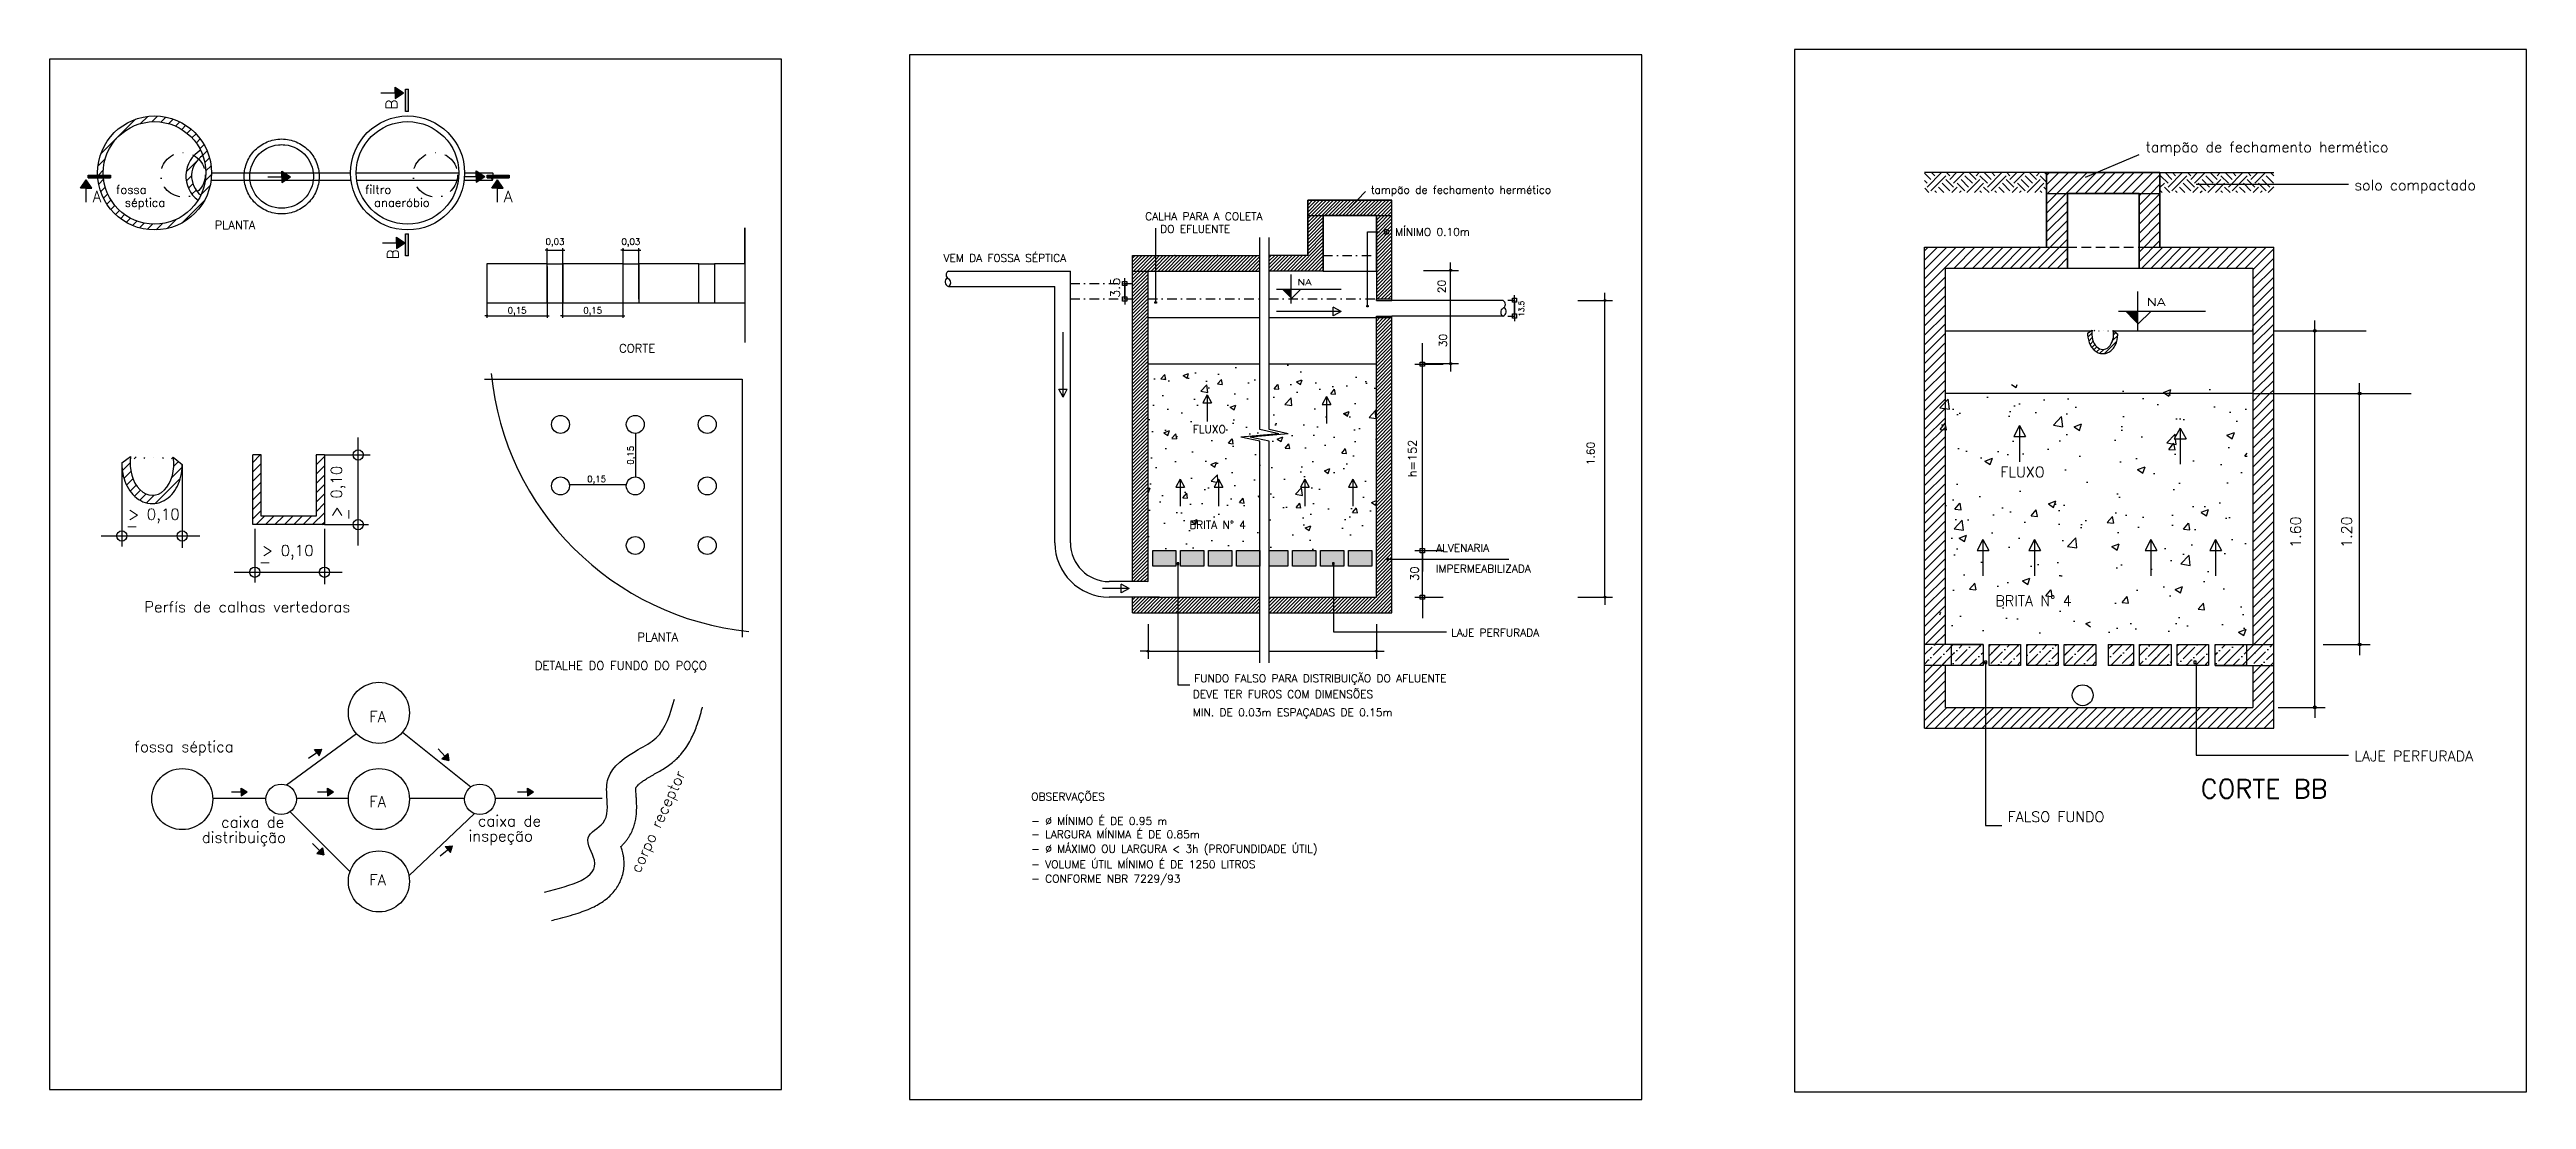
# Model space of a CAD drawing. Extents: x 192 to 1618, y 215 to 465.
# Drawn here: x 192 to 784, y 215 to 465 of the extents above; entities that cross this region are included whole.
import ezdxf
from ezdxf.enums import TextEntityAlignment as Align

# ---------------------------------------------------------------- set-up
doc = ezdxf.new("R2010")
doc.units = 0
doc.header["$LTSCALE"] = 9
for name, pattern in [('ACAD_ISO03W100', [30, 12, -18]), ('DASHDOT', [1, 0.5, -0.25, 0, -0.25]), ('DASHED2', [0.375, 0.25, -0.125])]:
    doc.linetypes.add(name, pattern=pattern)
doc.layers.get('0').update_dxf_attribs({"linetype": 'CONTINUOUS'})
doc.layers.get('DEFPOINTS').update_dxf_attribs({"linetype": 'CONTINUOUS'})
for name, color, linetype in [('COTA', 13, 'CONTINUOUS'), ('EIXOS', 4, 'DASHDOT'), ('ESPEC', 2, 'CONTINUOUS'), ('ESTRUT', 12, 'CONTINUOUS'), ('FOLHA', 7, 'CONTINUOUS'), ('ISOMETRI', 15, 'CONTINUOUS'), ('LINHAS', 7, 'CONTINUOUS'), ('PAREDE', 6, 'CONTINUOUS'), ('REG60-100', 7, 'CONTINUOUS'), ('SOLIDO', 254, 'CONTINUOUS'), ('TER-MALHAOR', 1, 'CONTINUOUS'), ('UNIDADE', 4, 'CONTINUOUS')]:
    doc.layers.add(name, color=color, linetype=linetype)
doc.styles.add('REGUA60', font='simplex.shx')
doc.styles.add('REGUA80', font='simplex.shx')
pattern_1 = [(45, (-1.4223, -10.1474), (-1.122532, 1.122532), [])]
pattern_2 = [(45, (-11.73325, -1107.44266), (-0.41674, 0.41674), [])]
pattern_3 = [(45, (-32.0995, 68.1342), (-1.122532, 1.122532), [])]

msp = doc.modelspace()

# ---------------------------------------------------------------- texts
at = {"color": 2, "linetype": 'ByBlock', "attachment_point": 5, "style": 'REGUA60'}
for s, insert, char_height in [('0,03', (313.094, 419.366), 1.5), ('0,03', (331.23, 419.366), 1.5), ('0,15', (304.026, 402.908), 1.5), ('0,15', (322.109, 402.908), 1.5), ('0,15', (323.047, 362.608), 1.5), ('> 0,10', (217.195, 354.015), 2.625), ('-', (211.98, 351.625), 2.625), ('> 0,10', (249.212, 345.351), 2.625), ('-', (243.766, 342.962), 2.625), ('Perfís de calhas vertedoras', (239.52, 332.284), 2.625), ('FA', (270.694, 306.06), 2.625), ('fossa séptica', (224.396, 298.435), 2.625), ('FA', (270.694, 285.75), 2.625), ('distribuição', (238.734, 276.797), 2.625), ('caixa de ', (240.825, 280.826), 2.625), ('inspeção', (300.115, 277.095), 2.625), ('caixa de ', (302.206, 281.124), 2.625), ('FA', (270.694, 267.027), 2.625)]:
    msp.add_mtext(s, dxfattribs=dict(at, insert=insert, char_height=char_height))
at = {"color": 2, "linetype": 'ByBlock', "attachment_point": 5}
for s, insert, char_height, rotation, style in [('\\A1;3.5', (446.994, 408.549), 2.25, 90, 'REGUA80'), ('20', (525.06, 408.831), 1.8562, 90, 'REGUA80'), ('13.5', (544.12, 403.562), 1.25, 90, 'REGUA80'), ('30', (525.355, 395.984), 1.8562, 90, 'REGUA80'), ('0,15', (331.37, 368.51), 1.5, 90, 'REGUA60'), ('h=152', (518.05, 367.74), 2, 90, 'REGUA80'), ('1.60', (560.654, 368.928), 1.8562, 90, 'REGUA80'), ('> 0,10', (261.254, 359.823), 2.625, 90, 'REGUA60'), ('-', (263.643, 354.376), 2.625, 90, 'REGUA60'), ('1.60', (729.186, 350.14), 2.5, 90, 'REGUA80'), ('1.20', (741.374, 350.14), 2.5, 90, 'REGUA80'), ('\\A1;30', (518.561, 340.201), 2, 90, 'REGUA80'), ('corpo receptor', (338.037, 280.788), 2.625, 65.415479, 'REGUA60')]:
    msp.add_mtext(s, dxfattribs=dict(at, insert=insert, char_height=char_height, rotation=rotation, style=style))
at = {"layer": 'ESPEC', "style": 'REGUA80'}
for s, height, p in [('tampão de fechamento hermético', 2.5, (693.3, 442.207)), ('tampão de fechamento hermético', 1.85625, (508.077, 431.967)), ('solo compactado', 2.5, (743.254, 433.131)), ('CALHA PARA A COLETA', 1.85625, (454.157, 425.626)), ('DO EFLUENTE', 1.85625, (457.733, 422.624)), ('%%c MÍNIMO 0.10m', 1.85625, (511.097, 421.909)), ('ALVENARIA ', 1.8562, (523.76, 346.365)), ('IMPERMEABILIZADA', 1.85625, (523.66, 341.402)), ('LAJE PERFURADA', 1.85625, (527.287, 326.13)), ('FUNDO FALSO PARA DISTRIBUIÇÃO DO AFLUENTE ', 1.85625, (465.897, 315.173)), ('DEVE TER FUROS COM DIMENSÕES ', 1.85625, (465.561, 311.411)), ('MIN. DE 0.03m ESPAÇADAS DE 0.15m', 1.85625, (465.561, 307.049)), ('CORTE BB', 4.5, (706.497, 288.785)), ('FALSO FUNDO', 2.5, (660.324, 282.105))]:
    msp.add_text(s, height=height, dxfattribs=at).set_placement(p, align=Align.MIDDLE_LEFT)
for s, height, p in [('FLUXO', 1.8562, (473.457, 374.745)), ('BRITA N%%d 4', 1.85625, (478.255, 351.895))]:
    msp.add_text(s, height=height, dxfattribs=at).set_placement(p, align=Align.MIDDLE_RIGHT)
at = {"layer": 'REG60-100', "style": 'REGUA60'}
for p in [(275.387, 451.127), (275.715, 415.311)]:
    msp.add_text('B', height=2.705, rotation=90, dxfattribs=at).set_placement(p)
at = {"layer": 'REG60-100'}
for s, height, style, p in [('fossa', 2.0286, 'REGUA60', (208.147, 431.016)), ('filtro ', 2.0286, 'REGUA60', (267.716, 431.016)), ('A', 2.705, 'REGUA60', (202.567, 429.049)), ('séptica', 2.0286, 'REGUA60', (210.28, 427.901)), ('anaeróbio', 2.0286, 'REGUA60', (269.849, 427.901)), ('A', 2.705, 'REGUA60', (300.865, 429.049)), ('PLANTA', 2.0286, 'REGUA60', (231.713, 422.547)), ('VEM DA FOSSA SÉPTICA', 1.85625, 'REGUA80', (405.944, 414.723)), ('CORTE', 2.0286, 'REGUA60', (328.423, 393.065)), ('PLANTA', 2.0286, 'REGUA60', (332.776, 324.036)), ('DETALHE DO FUNDO DO POÇO', 2.02857, 'REGUA60', (308.277, 317.236)), ('OBSERVAÇÕES', 1.85625, 'REGUA80', (426.931, 285.993)), ('- %%c MÍNIMO É DE 0.95 m', 1.85625, 'REGUA80', (426.931, 280.141)), ('- LARGURA MÍNIMA É DE 0.85m', 1.85625, 'REGUA80', (426.931, 276.958)), ('- %%C MÁXIMO OU LARGURA < 3h (PROFUNDIDADE ÚTIL)', 1.85625, 'REGUA80', (426.931, 273.51)), ('- VOLUME ÚTIL MÍNIMO É DE 1250 LITROS', 1.85625, 'REGUA80', (426.931, 269.785)), ('- CONFORME NBR 7229/93', 1.85625, 'REGUA80', (426.931, 266.36))]:
    msp.add_text(s, height=height, dxfattribs=dict(at, style=style)).set_placement(p)

# ---------------------------------------------------------------- blocks, each defined once
blk = doc.blocks.new('COTATR')
at = {"color": 6}
blk.add_line((-71, -71), (71, 71), dxfattribs=at)
at = {"color": 0, "linetype": 'ByBlock'}
blk.add_line((0, 0), (200, 0), dxfattribs=at)
blk = doc.blocks.new('INDINTRR')
at = {"color": 0}
for p, q in [((-1.5, 0), (-0.43, 4.92)), ((0.43, -4.92), (-0.43, 4.92)), ((0.43, -4.92), (1.5, 0))]:
    blk.add_line(p, q, dxfattribs=at)
blk = doc.blocks.new('NIVELCR')
at = {"linetype": 'ByBlock'}
for p, q in [((0, -1.25), (0, 6.25)), ((-3.75, 2.5), (12.92, 2.5)), ((0, 0), (2.5, 2.5))]:
    blk.add_line(p, q, dxfattribs=at)
blk.add_solid([(-2.5, 2.5), (0, 0), (0, 2.5)], dxfattribs=at)
at = {"color": 0, "linetype": 'ByBlock', "style": 'REGUA60', "width": 1.4}
blk.add_attdef('COTANIVEL', (1.66, 3.51), '', height=1.5, dxfattribs=at)
blk = doc.blocks.new('INDPONTO')
at = {"color": 4, "linetype": 'ByBlock'}
blk.add_lwpolyline([(-0.2, 0.2), (0.2, 0.2), (0.2, -0.2), (-0.2, -0.2)], close=True, dxfattribs=at)
blk = doc.blocks.new('COTAPT')
at = {"color": 0, "linetype": 'ByBlock'}
blk.add_line((0, 0), (200, 0), dxfattribs=at)
at = {"color": 6, "linetype": 'ByBlock'}
blk.add_lwpolyline([(-20, 20), (20, 20), (20, -20), (-20, -20)], close=True, dxfattribs=at)
blk = doc.blocks.new('A$C1D555BBF')
at = {"layer": 'PAREDE'}
h = blk.add_hatch(dxfattribs=at)
h.set_pattern_fill('AR-CONC', color=1, scale=0.2, style=0)
h.set_pattern_definition([(50, (-1256.814, -3915.248), (36.43693, -3.18782), [3.81, -41.91]), (355, (-1256.814, -3915.248), (-7.04857, 38.21133), [3.048, -33.528]), (100.451, (-1253.777, -3915.514), (29.3885, 35.02334), [3.238, -35.618]), (46.1842, (-1256.814, -3905.09), (54.2158, -8.40847), [5.715, -62.865]), (96.6356, (-1252.296, -3905.79), (47.48085, 49.4851), [4.857, -53.427]), (351.184, (-1256.814, -3905.09), (47.4809, 49.485), [4.572, -50.292]), (21, (-1251.734, -3907.628), (30.32298, -20.4531), [3.81, -41.91]), (326, (-1251.734, -3907.628), (12.3604, 36.8376), [3.048, -33.528]), (71.4514, (-1249.207, -3909.332), (42.6833, 16.38457), [3.238, -35.618]), (37.5, (-1256.814, -3915.248), (0.61772, 16.911008), [0, -33.1216, 0, -34.036, 0, -33.655]), (7.5, (-1256.814, -3915.248), (13.36393, 20.036115), [0, -19.4056, 0, -32.3596, 0, -12.827]), (327.5, (-1268.142, -3915.248), (27.11812, -1.14575), [0, -12.7, 0, -39.624, 0, -52.578]), (317.5, (-1273.222, -3915.248), (29.62584, 5.0853), [0, -16.51, 0, -26.3144, 0, -37.338])])
h.paths.add_polyline_path([(147, 119), (78, 119), (78, 77), (90.3, 74.3), (65.7, 72.1), (78, 69.5), (78, -1), (144, -1), (147, -1)])
h.paths.add_polyline_path([(100.9, 44.9), (103.7, 39.7), (98.1, 39.7)], flags=16)
h.paths.add_polyline_path([(129, 39.7), (131.8, 44.9), (134.6, 39.7)], flags=16)
h.paths.add_polyline_path([(112.1, 93.1), (114.9, 98.2), (117.7, 93.1)], flags=16)
h.paths.add_polyline_path([(72, 69.5), (59.7, 72.1), (84.3, 74.3), (72, 77), (72, 119), (0, 119), (0, -1), (3, -1), (72, -1)])
h.paths.add_polyline_path([(45.3, 44.9), (48.1, 39.7), (42.5, 39.7)], flags=16)
h.paths.add_polyline_path([(35.3, 94.2), (38.1, 99.4), (40.9, 94.2)], flags=16)
h.paths.add_polyline_path([(23.4, 39.7), (17.9, 39.7), (20.6, 44.9)], flags=16)
h.paths.add_polyline_path([(26.7, 73.4), (51.3, 73.4), (51.3, 80.9), (26.7, 80.9)], flags=24)
h.paths.add_polyline_path([(20.6, 11.9), (64.3, 11.9), (64.3, 19.4), (20.6, 19.4)], flags=24)
at = {"color": 4, "linetype": 'ByBlock'}
for p, q in [((38.1, 99.4), (35.3, 94.2)), ((38.1, 99.4), (40.9, 94.2)), ((114.9, 98.2), (112.1, 93.1)), ((114.9, 98.2), (117.7, 93.1)), ((35.3, 94.2), (40.9, 94.2)), ((112.1, 93.1), (117.7, 93.1)), ((20.6, 44.9), (17.9, 39.7)), ((17.9, 39.7), (23.4, 39.7)), ((20.6, 44.9), (23.4, 39.7)), ((45.3, 44.9), (42.5, 39.7)), ((42.5, 39.7), (48.1, 39.7)), ((45.3, 44.9), (48.1, 39.7)), ((100.9, 44.9), (98.1, 39.7)), ((98.1, 39.7), (103.7, 39.7)), ((100.9, 44.9), (103.7, 39.7)), ((131.8, 44.9), (129, 39.7)), ((129, 39.7), (134.6, 39.7)), ((131.8, 44.9), (134.6, 39.7))]:
    blk.add_line(p, q, dxfattribs=at)
at = {"layer": 'ESPEC'}
for p, q in [((38.1, 99.4), (38.1, 82.1)), ((114.9, 98.2), (114.9, 81)), ((20.6, 44.9), (20.6, 27.6)), ((45.3, 44.9), (45.3, 27.6)), ((100.9, 44.9), (100.9, 27.6)), ((131.8, 44.9), (131.8, 27.6))]:
    blk.add_line(p, q, dxfattribs=at)
at = {"layer": 'ESPEC', "style": 'REGUA80'}
for s, p in [('FLUXO', (50.1, 77.2)), ('BRITA N%%d 4', (63, 15.6))]:
    blk.add_text(s, height=5, dxfattribs=at).set_placement(p, align=Align.MIDDLE_RIGHT)
blk = doc.blocks.new('A$C14842898')
at = {"layer": 'ESPEC'}
for p, q in [((0, 46.8), (0, 2.9)), ((0, 2.9), (72.8, 2.9))]:
    blk.add_line(p, q, dxfattribs=at)
at = {"layer": 'ESPEC', "style": 'REGUA80'}
blk.add_text('LAJE PERFURADA', height=5, dxfattribs=at).set_placement((75.7, 2.5), align=Align.MIDDLE_LEFT)

# ---------------------------------------------------------------- hatches: boundary and pattern name
at = {"layer": 'LINHAS'}
h = msp.add_hatch(dxfattribs=at)
h.set_pattern_fill('ANSI31', color=256, scale=0.5, style=0)
h.set_pattern_definition(pattern_3)
h.paths.add_polyline_path([(696.751, 431.081), (696.751, 436.081), (669.649, 436.081), (669.649, 431.081)])
h = msp.add_hatch(dxfattribs=at)
h.set_pattern_fill('ANSI31', color=256, scale=0.185625, style=0)
h.set_pattern_definition(pattern_2)
h.paths.add_polyline_path([(496.735, 425.788), (493.022, 425.788), (493.022, 416.266), (483.816, 416.266), (483.816, 412.554), (496.735, 412.554)])
h.paths.add_polyline_path([(513.145, 425.788), (513.145, 429.5), (493.022, 429.5), (493.022, 425.788)])
h.paths.add_polyline_path([(509.433, 412.554), (509.433, 405.871), (513.145, 405.871), (513.145, 425.788), (509.433, 425.788)])
h.paths.add_polyline_path([(513.145, 401.416), (509.433, 401.416), (509.433, 334.591), (499.169, 334.591), (499.169, 330.879), (513.145, 330.879), (513.145, 343.685), (512.303, 343.685), (512.303, 343.499), (511.931, 343.499), (511.931, 343.87), (512.303, 343.87), (512.303, 343.685), (513.145, 343.685)])
h.paths.add_polyline_path([(483.816, 334.591), (483.816, 330.879), (499.169, 330.879), (499.169, 334.591)])
h.paths.add_polyline_path([(462.009, 334.591), (462.009, 330.879), (481.589, 330.879), (481.589, 334.591)])
h.paths.add_polyline_path([(462.009, 330.879), (462.009, 334.591), (454.859, 334.591), (451.146, 334.591), (451.146, 330.879)])
h.paths.add_polyline_path([(451.146, 338.304), (454.859, 338.304), (454.859, 412.554), (451.146, 412.554)])
h.paths.add_polyline_path([(456.682, 416.266), (456.682, 412.554), (481.589, 412.554), (481.589, 416.266)])
h.paths.add_polyline_path([(510.544, 420.428), (534.012, 420.428), (534.012, 423.743), (510.544, 423.743)], flags=9)
h = msp.add_hatch(dxfattribs=at)
h.set_pattern_fill('ANSI31', color=256, scale=0.5, style=0)
h.set_pattern_definition(pattern_3)
h.paths.add_polyline_path([(696.751, 431.081), (691.751, 431.081), (691.751, 418.257), (696.751, 418.257)])
h.paths.add_polyline_path([(674.649, 431.081), (669.649, 431.081), (669.649, 418.257), (674.649, 418.257)])
h.paths.add_polyline_path([(640.458, 418.257), (640.458, 323.257), (645.458, 323.257), (645.458, 413.257), (674.649, 413.257), (674.649, 418.257)])
h.paths.add_polyline_path([(718.958, 413.257), (718.958, 383.257), (723.958, 383.257), (723.958, 398.757), (723.958, 418.257), (691.751, 418.257), (691.751, 413.257)])
h = msp.add_hatch(dxfattribs=at)
h.set_pattern_fill('ANSI31', color=256, scale=0.185625, style=0)
h.set_pattern_definition(pattern_2)
h.paths.add_polyline_path([(451.146, 412.554), (456.682, 412.554), (456.682, 416.266), (451.146, 416.266)])
h = msp.add_hatch(dxfattribs=at)
h.set_pattern_fill('ANSI31', color=256, scale=0.5, style=0)
h.set_pattern_definition(pattern_3)
h.paths.add_polyline_path([(640.458, 303.257), (655.088, 303.257), (655.088, 308.257), (645.458, 308.257), (645.458, 318.257), (640.458, 318.257)])
h.paths.add_polyline_path([(655.088, 308.257), (655.088, 303.257), (705.384, 303.257), (705.384, 308.257)])
h.paths.add_polyline_path([(723.958, 303.257), (723.958, 318.257), (718.958, 318.257), (718.958, 308.257), (705.384, 308.257), (705.384, 303.257)])
h.paths.add_polyline_path([(718.958, 323.257), (723.958, 323.257), (723.958, 383.257), (718.958, 383.257)])
at = {"layer": 'PAREDE'}
h = msp.add_hatch(dxfattribs=at)
h.set_pattern_fill('ANSI31', color=256, style=0)
h.set_pattern_definition([(45, (0, -17.6626), (-2.245064, 2.245064), [])])
h.paths.add_polyline_path([(227.893, 439.325, 0.0648345), (226.803, 440.154, 0.3734555), (226.436, 430.763, 0.0648345), (227.587, 431.503, -0.387459)], flags=17)
h.paths.add_polyline_path([(229.636, 435.999, -0.953058), (205.16, 434.822), (203.794, 434.822, 0.9576576), (230.996, 435.999, 1), (203.743, 435.999, 0.009195), (203.753, 435.498), (205.114, 435.498, -0.0102151), (205.103, 435.999, -1)])
h = msp.add_hatch(dxfattribs=at)
h.set_pattern_fill('ANSI31', color=256, scale=0.5, style=0)
h.set_pattern_definition([(45, (0, -17.6626), (-1.122532, 1.122532), [])])
h.paths.add_polyline_path([(229.636, 435.999, -0.953058), (205.16, 434.822), (203.794, 434.822, 0.9576576), (230.996, 435.999, 1), (203.743, 435.999, 0.009195), (203.753, 435.498), (205.114, 435.498, -0.0102151), (205.103, 435.999, -1)])
h.paths.add_polyline_path([(226.436, 430.763, 0.0648345), (227.587, 431.503, -0.387459), (227.893, 439.325, 0.0648345), (226.803, 440.154, 0.3734555)], flags=17)
h = msp.add_hatch(dxfattribs=at)
h.set_pattern_fill('SOLO2', color=256, scale=9, style=0)
h.set_pattern_definition([(45, (-32.0995, 69.0342), (1.8, 5.4), [5.09117, -5.09117]), (45, (-31.1995, 68.1342), (1.8, 5.4), [5.09117, -5.09117]), (315, (-30.2995, 68.134), (5.4, 1.8), [2.545584, -2.545584]), (315, (-29.3995, 69.034), (5.4, 1.8), [2.545584, -2.545584]), (315, (-28.4995, 69.934), (5.4, 1.8), [2.545584, -2.545584]), (315, (-27.5995, 70.834), (5.4, 1.8), [2.545584, -2.545584])])
h.paths.add_polyline_path([(723.958, 436.081), (696.751, 436.081), (696.751, 431.336), (723.958, 431.336)])
h.paths.add_polyline_path([(669.649, 436.081), (640.458, 436.081), (640.527, 431.336), (669.649, 431.336)])
h = msp.add_hatch(dxfattribs=at)
h.set_pattern_fill('ANSI31', color=2, scale=0.25, style=0)
h.set_pattern_definition([(45, (573.9743, 209.2565), (-0.561266, 0.561266), [])])
edge = h.paths.add_edge_path()
edge.add_spline(control_points=[(679.454, 397.566), (679.456, 397.295), (679.476, 397.024), (679.634, 395.878), (679.939, 395.037), (680.648, 394.021), (680.919, 393.726), (681.536, 393.241), (681.884, 393.052), (682.628, 392.819), (683.024, 392.779), (683.8, 392.863), (684.177, 392.987), (684.86, 393.365), (685.166, 393.617), (685.694, 394.207), (685.917, 394.545), (686.462, 395.654), (686.655, 396.513), (686.671, 397.417), (686.671, 397.453), (686.671, 397.489)], knot_values=[1.5504566, 1.5504566, 1.5504566, 1.5504566, 1.7331766, 1.7331766, 2.3327695, 2.3327695, 2.6219285, 2.6219285, 2.9110875, 2.9110875, 3.2002465, 3.2002465, 3.4894055, 3.4894055, 3.7785644, 3.7785644, 4.0677234, 4.0677234, 4.6524253, 4.6524253, 4.6767715, 4.6767715, 4.6767715, 4.6767715], degree=3, periodic=0)
edge.add_line((686.671, 397.489), (686.671, 397.5))
edge.add_line((686.671, 397.5), (685.602, 398.357))
edge.add_ellipse((683.062, 397.561), major_axis=(-0.089, 3.757), ratio=0.6941067, start_angle=75.754162, end_angle=281.275257, ccw=False)
edge.add_line((680.513, 398.426), (679.454, 397.687))
edge.add_line((679.454, 397.687), (679.454, 397.566))
h = msp.add_hatch(dxfattribs=at)
h.set_pattern_fill('AR-CONC', color=1, scale=0.07425, style=0)
h.set_pattern_definition([(50, (-11.733, -1107.443), (13.52721, -1.18348), [1.41446, -15.55909]), (355, (-11.733, -1107.443), (-2.61678, 14.18596), [1.13157, -12.44727]), (100.451, (-10.606, -1107.541), (10.91048, 13.00241), [1.20211, -13.22318]), (46.1842, (-11.733, -1103.67), (20.12762, -3.12164), [2.1217, -23.33863]), (96.6356, (-10.056, -1103.93), (17.62726, 18.37135), [1.80316, -19.83477]), (351.184, (-11.733, -1103.67), (17.6273, 18.37132), [1.69735, -18.6709]), (21, (-9.847, -1104.614), (11.257405, -7.593215), [1.41446, -15.55909]), (326, (-9.847, -1104.614), (4.5888, 13.67596), [1.13157, -12.44727]), (71.4514, (-8.909, -1105.247), (15.84617, 6.08277), [1.20211, -13.22318]), (37.5, (-11.7333, -1107.4427), (0.229329, 6.278212), [0, -12.296394, 0, -12.635865, 0, -12.49442]), (7.5, (-11.733, -1107.443), (4.96136, 7.438408), [0, -7.20433, 0, -12.0135, 0, -4.762024]), (327.5, (-15.939, -1107.4427), (10.067602, -0.42536), [0, -4.714875, 0, -14.71041, 0, -19.519582]), (317.5, (-17.825, -1107.443), (10.99859, 1.887917), [0, -6.12934, 0, -9.76922, 0, -13.86173])])
h.paths.add_polyline_path([(509.433, 390.279), (483.816, 390.279), (483.816, 374.665), (488.386, 373.676), (479.246, 372.869), (483.816, 371.88), (483.816, 345.729), (508.319, 345.729), (509.433, 345.721)])
h.paths.add_polyline_path([(492.307, 362.773), (493.34, 360.85), (491.274, 360.85)], flags=16)
h.paths.add_polyline_path([(502.759, 360.85), (503.792, 362.773), (504.825, 360.85)], flags=16)
h.paths.add_polyline_path([(496.482, 380.638), (497.515, 382.562), (498.548, 380.638)], flags=16)
h.paths.add_polyline_path([(481.589, 371.88), (477.019, 372.869), (486.159, 373.676), (481.589, 374.665), (481.589, 390.279), (454.859, 390.279), (454.859, 345.717), (455.973, 345.729), (481.589, 345.729)])
h.paths.add_polyline_path([(471.671, 362.773), (472.704, 360.85), (470.638, 360.85)], flags=16)
h.paths.add_polyline_path([(467.974, 381.064), (469.007, 382.987), (470.04, 381.064)], flags=16)
h.paths.add_polyline_path([(463.556, 360.85), (461.49, 360.85), (462.523, 362.773)], flags=16)
h.paths.add_polyline_path([(464.772, 373.353), (473.921, 373.353), (473.921, 376.137), (464.772, 376.137)], flags=24)
h.paths.add_polyline_path([(462.499, 350.503), (478.719, 350.503), (478.719, 353.288), (462.499, 353.288)], flags=24)
h = msp.add_hatch(dxfattribs=at)
h.set_pattern_fill('ANSI31', color=256, scale=0.5, style=0)
h.set_pattern_definition(pattern_1)
edge = h.paths.add_edge_path()
edge.add_spline(control_points=[(209.536, 366.472), (209.541, 365.93), (209.581, 365.388), (209.897, 363.096), (210.507, 361.414), (211.924, 359.381), (212.466, 358.791), (213.701, 357.822), (214.396, 357.443), (215.885, 356.979), (216.677, 356.897), (218.229, 357.066), (218.984, 357.314), (220.349, 358.069), (220.961, 358.573), (222.017, 359.754), (222.463, 360.43), (223.553, 362.648), (223.938, 364.366), (223.97, 366.173), (223.971, 366.245), (223.971, 366.317)], knot_values=[1.5504566, 1.5504566, 1.5504566, 1.5504566, 1.7331766, 1.7331766, 2.3327695, 2.3327695, 2.6219285, 2.6219285, 2.9110875, 2.9110875, 3.2002465, 3.2002465, 3.4894055, 3.4894055, 3.7785644, 3.7785644, 4.0677234, 4.0677234, 4.6524253, 4.6524253, 4.6767715, 4.6767715, 4.6767715, 4.6767715], degree=3, periodic=0)
edge.add_line((223.971, 366.317), (223.971, 366.339))
edge.add_line((223.971, 366.339), (221.833, 368.053))
edge.add_ellipse((216.753, 366.463), major_axis=(-0.179, 7.513), ratio=0.6941067, start_angle=75.754162, end_angle=281.275257, ccw=False)
edge.add_line((211.655, 368.191), (209.536, 366.714))
edge.add_line((209.536, 366.714), (209.536, 366.472))
h = msp.add_hatch(dxfattribs=at)
h.set_pattern_fill('ANSI31', color=256, scale=0.5, style=0)
h.set_pattern_definition(pattern_1)
h.paths.add_polyline_path([(257.989, 351.932), (257.989, 368.585), (255.989, 368.585), (255.989, 353.932), (242.827, 353.932), (242.827, 368.585), (240.827, 368.585), (240.827, 351.932)])
h = msp.add_hatch(dxfattribs=at)
h.set_pattern_fill('ANSI36', color=256, style=0)
h.set_pattern_definition([(45, (-32.0995, 68.1342), (1.683798, 6.173926), [7.9375, -1.5875, 0, -1.5875])])
h.paths.add_polyline_path([(723.958, 318.257), (723.958, 323.257), (717.458, 323.257), (717.458, 318.257)])
h.paths.add_polyline_path([(709.958, 318.257), (717.458, 318.257), (717.458, 323.257), (709.958, 323.257)])
h.paths.add_polyline_path([(704.884, 319.278), (705.384, 319.278), (705.384, 318.778), (705.384, 318.29), (708.393, 318.29), (708.393, 323.29), (700.893, 323.29), (700.893, 318.29), (705.384, 318.29), (705.384, 318.778), (704.884, 318.778)])
h.paths.add_polyline_path([(699.393, 318.29), (699.393, 323.29), (691.893, 323.29), (691.893, 318.29)])
h.paths.add_polyline_path([(690.393, 318.29), (690.393, 323.29), (684.393, 323.29), (684.393, 318.29)])
h.paths.add_polyline_path([(673.893, 318.29), (681.393, 318.29), (681.393, 323.29), (673.893, 323.29)])
h.paths.add_polyline_path([(664.893, 318.29), (672.393, 318.29), (672.393, 323.29), (664.893, 323.29)])
h.paths.add_polyline_path([(663.393, 323.29), (655.893, 323.29), (655.893, 318.29), (663.393, 318.29)])
h.paths.add_polyline_path([(654.458, 323.257), (646.958, 323.257), (646.958, 318.257), (654.458, 318.257)])
h.paths.add_polyline_path([(646.958, 318.257), (646.958, 323.257), (640.458, 323.257), (640.458, 318.257)])
h = msp.add_hatch(dxfattribs=at)
h.set_pattern_fill('ANSI36', color=256, scale=0.5, style=0)
h.set_pattern_definition([(45, (-32.0995, 68.1342), (0.841899, 3.086963), [3.96875, -0.79375, 0, -0.79375])])
h.paths.add_polyline_path([(717.458, 323.257), (717.458, 318.257), (723.958, 318.257), (723.958, 323.257)])
h.paths.add_polyline_path([(709.958, 323.257), (709.958, 318.257), (717.458, 318.257), (717.458, 323.257)])
h.paths.add_polyline_path([(704.884, 319.278), (705.384, 319.278), (705.384, 318.778), (705.384, 318.29), (708.393, 318.29), (708.393, 323.29), (700.893, 323.29), (700.893, 318.29), (705.384, 318.29), (705.384, 318.778), (704.884, 318.778)])
h.paths.add_polyline_path([(699.393, 318.29), (699.393, 323.29), (691.893, 323.29), (691.893, 318.29)])
h.paths.add_polyline_path([(690.393, 318.29), (690.393, 323.29), (684.393, 323.29), (684.393, 318.29)])
h.paths.add_polyline_path([(681.393, 318.29), (681.393, 323.29), (673.893, 323.29), (673.893, 318.29)])
h.paths.add_polyline_path([(672.393, 318.29), (672.393, 323.29), (664.893, 323.29), (664.893, 318.29)])
h.paths.add_polyline_path([(663.393, 318.29), (663.393, 323.29), (655.893, 323.29), (655.893, 318.29)])
h.paths.add_polyline_path([(654.458, 318.257), (654.458, 323.257), (646.958, 323.257), (646.958, 318.257)])
h.paths.add_polyline_path([(646.958, 323.257), (640.458, 323.257), (640.458, 318.257), (646.958, 318.257)])
at = {"layer": 'REG60-100'}
h = msp.add_hatch(color=256, dxfattribs=at)
h.dxf.hatch_style = 1
h.paths.add_polyline_path([(274.875, 455.116), (274.875, 453.764), (276.903, 455.116)])
h.paths.add_polyline_path([(276.903, 455.116), (274.875, 456.469), (274.875, 455.116)])
h = msp.add_hatch(color=256, dxfattribs=at)
h.dxf.hatch_style = 1
h.paths.add_polyline_path([(201.051, 432.361), (202.403, 432.361), (201.051, 434.389)])
h.paths.add_polyline_path([(201.051, 434.389), (199.698, 432.361), (201.051, 432.361)])
h = msp.add_hatch(color=256, dxfattribs=at)
h.dxf.hatch_style = 1
h.paths.add_polyline_path([(247.803, 435.067), (247.803, 433.715), (249.831, 435.067)])
h.paths.add_polyline_path([(249.831, 435.067), (247.803, 436.419), (247.803, 435.067)])
h = msp.add_hatch(color=256, dxfattribs=at)
h.dxf.hatch_style = 1
h.paths.add_polyline_path([(294.287, 435.174), (294.287, 433.821), (296.316, 435.174)])
h.paths.add_polyline_path([(296.316, 435.174), (294.287, 436.526), (294.287, 435.174)])
h = msp.add_hatch(color=256, dxfattribs=at)
h.dxf.hatch_style = 1
h.paths.add_polyline_path([(299.348, 432.361), (300.7, 432.361), (299.348, 434.389)])
h.paths.add_polyline_path([(299.348, 434.389), (297.996, 432.361), (299.348, 432.361)])
h = msp.add_hatch(color=256, dxfattribs=at)
h.dxf.hatch_style = 1
h.paths.add_polyline_path([(275.203, 419.301), (275.203, 417.948), (277.231, 419.301)])
h.paths.add_polyline_path([(277.231, 419.301), (275.203, 420.653), (275.203, 419.301)])
h = msp.add_hatch(color=256, dxfattribs=at)
h.dxf.hatch_style = 1
h.paths.add_polyline_path([(256.157, 297.436), (256.688, 296.652), (257.333, 298.232)])
h.paths.add_polyline_path([(255.627, 298.22), (256.157, 297.436), (257.333, 298.232)])
h = msp.add_hatch(color=256, dxfattribs=at)
h.dxf.hatch_style = 1
h.paths.add_polyline_path([(286.769, 296.606), (286.081, 295.955), (287.744, 295.574)])
h.paths.add_polyline_path([(287.457, 297.256), (286.769, 296.606), (287.744, 295.574)])
h = msp.add_hatch(color=256, dxfattribs=at)
h.dxf.hatch_style = 1
h.paths.add_polyline_path([(238.105, 288.026), (238.105, 287.079), (239.525, 288.026)])
h.paths.add_polyline_path([(238.105, 288.972), (238.105, 288.026), (239.525, 288.026)])
h = msp.add_hatch(color=256, dxfattribs=at)
h.dxf.hatch_style = 1
h.paths.add_polyline_path([(258.715, 288.026), (258.715, 287.079), (260.135, 288.026)])
h.paths.add_polyline_path([(258.715, 288.972), (258.715, 288.026), (260.135, 288.026)])
h = msp.add_hatch(color=256, dxfattribs=at)
h.dxf.hatch_style = 1
h.paths.add_polyline_path([(306.506, 288.026), (306.506, 287.079), (307.926, 288.026)])
h.paths.add_polyline_path([(306.506, 288.972), (306.506, 288.026), (307.926, 288.026)])
h = msp.add_hatch(color=256, dxfattribs=at)
h.dxf.hatch_style = 1
h.paths.add_polyline_path([(256.807, 273.999), (256.129, 273.338), (257.798, 272.982)])
h.paths.add_polyline_path([(257.485, 274.66), (256.807, 273.999), (257.798, 272.982)])
h = msp.add_hatch(color=256, dxfattribs=at)
h.dxf.hatch_style = 1
h.paths.add_polyline_path([(287.472, 274.268), (288.078, 273.541), (288.563, 275.177)])
h.paths.add_polyline_path([(286.866, 274.996), (287.472, 274.268), (288.563, 275.177)])
at = {"layer": 'SOLIDO'}
h = msp.add_hatch(color=256, dxfattribs=at)
h.paths.add_polyline_path([(455.973, 345.729), (455.973, 342.016), (461.541, 342.016), (461.541, 345.729)])
h.paths.add_polyline_path([(468.224, 342.016), (468.224, 345.729), (462.655, 345.729), (462.655, 342.016)])
h.paths.add_polyline_path([(469.338, 342.016), (474.906, 342.016), (474.906, 345.729), (469.338, 345.729)])
h.paths.add_polyline_path([(476.02, 342.016), (481.589, 342.016), (481.589, 345.729), (476.02, 345.729)])
h.paths.add_polyline_path([(483.816, 345.729), (483.816, 342.016), (488.271, 342.016), (488.271, 345.729)])
h.paths.add_polyline_path([(489.385, 345.729), (489.385, 342.016), (494.954, 342.016), (494.954, 345.729)])
h.paths.add_polyline_path([(496.068, 345.729), (496.068, 342.016), (501.636, 342.016), (501.636, 345.729)])
h.paths.add_polyline_path([(502.75, 342.016), (508.319, 342.016), (508.319, 345.729), (502.75, 345.729)])
at = {"layer": 'UNIDADE'}
h = msp.add_hatch(color=256, dxfattribs=at)
h.paths.add_polyline_path([(278.071, 450.701), (277.395, 450.701), (277.395, 455.994), (278.071, 455.994)])
h.paths.add_polyline_path([(278.071, 416.152), (277.395, 416.152), (277.395, 421.446), (278.071, 421.446)])
for points in [[(206.831, 435.498), (206.831, 434.822), (201.537, 434.822), (201.537, 435.498)], [(296.845, 434.822), (302.139, 434.822), (302.139, 435.498), (296.845, 435.498)]]:
    msp.add_hatch(color=256, dxfattribs=at).paths.add_polyline_path(points)

# ---------------------------------------------------------------- linework, layer by layer
for p, q in [((407.128, 412.554), (436.296, 412.554)), ((407.128, 408.841), (432.584, 408.841)), ((539.714, 405.5), (513.145, 405.5)), ((539.714, 401.787), (513.145, 401.787))]:
    msp.add_line(p, q)
at = {"color": 0, "linetype": 'ByBlock'}
for p, q in [((449.29, 409.609), (449.29, 409.634)), ((449.29, 405.871), (449.29, 409.584)), ((449.33, 409.584), (451.052, 409.584)), ((449.29, 405.846), (449.29, 405.821)), ((449.516, 405.871), (451.052, 405.871)), ((540.891, 405.572), (542.535, 405.572)), ((542.462, 405.597), (542.462, 405.622)), ((542.462, 401.798), (542.462, 405.572)), ((540.891, 401.798), (542.535, 401.798)), ((542.462, 401.773), (542.462, 401.748)), ((725.033, 398.257), (736.283, 398.257)), ((518.659, 390.279), (525.44, 390.279)), ((520.44, 345.754), (520.44, 390.254)), ((518.659, 345.729), (525.44, 345.729)), ((520.44, 334.616), (520.44, 345.704)), ((518.659, 334.591), (525.44, 334.591))]:
    msp.add_line(p, q, dxfattribs=at)
at = {"color": 4, "linetype": 'ByBlock'}
for p, q in [((501.059, 402.901), (499.135, 403.934)), ((499.135, 401.868), (499.135, 403.934)), ((501.059, 402.901), (499.135, 401.868)), ((434.531, 382.401), (433.498, 384.324)), ((433.498, 384.324), (435.564, 384.324)), ((434.531, 382.401), (435.564, 384.324)), ((469.007, 382.987), (467.974, 381.064)), ((467.974, 381.064), (470.04, 381.064)), ((469.007, 382.987), (470.04, 381.064)), ((497.515, 382.562), (496.482, 380.638)), ((496.482, 380.638), (498.548, 380.638)), ((497.515, 382.562), (498.548, 380.638)), ((462.523, 362.773), (461.49, 360.85)), ((462.523, 362.773), (463.556, 360.85)), ((471.671, 362.773), (470.638, 360.85)), ((471.671, 362.773), (472.704, 360.85)), ((492.307, 362.773), (491.274, 360.85)), ((492.307, 362.773), (493.34, 360.85)), ((503.792, 362.773), (502.759, 360.85)), ((503.792, 362.773), (504.825, 360.85)), ((461.49, 360.85), (463.556, 360.85)), ((470.638, 360.85), (472.704, 360.85)), ((491.274, 360.85), (493.34, 360.85)), ((502.759, 360.85), (504.825, 360.85)), ((450.379, 336.685), (448.455, 337.718)), ((448.455, 335.652), (448.455, 337.718)), ((450.379, 336.685), (448.455, 335.652))]:
    msp.add_line(p, q, dxfattribs=at)
for centre, radius, start, end in [((407.592, 409.955), 1.207, 127.763702, 247.380135), ((407.623, 411.625), 1.052, 118.072487, 241.927513), ((406.633, 409.769), 1.052, 298.072487, 61.927513), ((540.209, 402.715), 1.052, 118.072487, 241.927513), ((539.219, 404.572), 1.052, 298.072487, 61.927513), ((539.25, 402.901), 1.207, 292.619865, 52.236298)]:
    msp.add_arc(centre, radius, start, end)
at = {"layer": 'COTA', "linetype": 'ByBlock'}
for p, q in [((311.23, 405.796), (311.23, 418.046)), ((311.232, 417.546), (314.956, 417.546)), ((314.959, 405.796), (314.959, 418.046)), ((329.366, 405.796), (329.366, 418.046)), ((329.368, 417.546), (333.092, 417.546)), ((333.095, 405.796), (333.095, 418.046)), ((296.823, 413.604), (296.823, 401.354)), ((311.23, 413.604), (311.23, 401.354)), ((314.906, 413.604), (314.906, 401.354)), ((329.313, 413.604), (329.313, 401.354)), ((296.825, 401.854), (311.227, 401.854)), ((314.908, 401.854), (329.311, 401.854)), ((332.424, 363.335), (332.424, 373.751)), ((316.525, 361.553), (330.249, 361.553))]:
    msp.add_line(p, q, dxfattribs=at)
at = {"layer": 'COTA'}
for p, q in [((520.696, 412.701), (529.049, 412.701)), ((527.193, 390.436), (527.193, 412.692)), ((557.57, 405.5), (565.923, 405.5)), ((564.067, 334.6), (564.067, 405.491)), ((723.958, 398.257), (746.074, 398.257)), ((733.783, 308.27), (733.783, 398.245)), ((520.696, 390.426), (529.049, 390.426)), ((734.663, 383.257), (756.779, 383.257)), ((744.488, 323.27), (744.488, 383.245)), ((257.989, 368.585), (268.907, 368.585)), ((266.051, 346.981), (266.051, 372.791)), ((209.536, 366.714), (209.536, 346.737)), ((223.971, 366.339), (223.971, 346.361)), ((241.322, 350.915), (241.322, 338.073)), ((257.975, 350.915), (257.975, 337.698)), ((257.989, 351.932), (268.532, 351.932)), ((204.585, 349.218), (228.176, 349.218)), ((236.371, 340.554), (262.18, 340.554)), ((557.57, 334.591), (565.923, 334.591)), ((454.859, 328.173), (454.859, 319.82)), ((509.433, 328.173), (509.433, 319.82)), ((454.868, 321.676), (481.589, 321.676)), ((483.816, 321.676), (509.423, 321.676)), ((735.738, 323.257), (746.988, 323.257)), ((725.033, 308.257), (736.283, 308.257))]:
    msp.add_line(p, q, dxfattribs=at)
for centre in [(266.051, 368.585), (209.536, 349.218), (223.971, 349.218), (266.051, 351.932), (241.322, 340.554), (257.975, 340.554)]:
    msp.add_circle(centre, 1.226, dxfattribs=at)
at = {"layer": 'DEFPOINTS', "color": 0, "linetype": 'ByBlock'}
for p in [(314.959, 417.546), (333.095, 417.546), (296.823, 414.354), (311.23, 414.354), (445.067, 409.584), (449.29, 409.584), (517.912, 412.701), (527.193, 412.701), (311.23, 405.046), (314.959, 405.046), (445.254, 405.871), (538.318, 405.572), (542.462, 405.572), (554.786, 405.5), (564.067, 405.5), (311.23, 401.854), (329.313, 401.854), (538.318, 401.798), (733.783, 398.257), (511.159, 390.279), (517.912, 390.426), (520.44, 390.279), (744.488, 383.257), (511.159, 345.729), (511.159, 345.729), (520.44, 345.729), (511.159, 334.591), (554.786, 334.591), (454.859, 330.958), (509.433, 321.676)]:
    msp.add_point(p, dxfattribs=at)
at = {"layer": 'EIXOS', "color": 13, "ltscale": 0.5}
for p, q in [((496.735, 416.266), (509.433, 416.266)), ((436.296, 409.584), (451.146, 409.584)), ((436.296, 405.871), (451.146, 405.871)), ((454.859, 405.871), (481.589, 405.871)), ((483.816, 405.871), (509.433, 405.871))]:
    msp.add_line(p, q, dxfattribs=at)
at = {"layer": 'EIXOS', "color": 1, "linetype": 'ACAD_ISO03W100'}
for radius in [8.96, 7.607]:
    msp.add_circle((247.752, 435.154), radius, dxfattribs=at)
at = {"layer": 'EIXOS', "color": 1}
for centre in [(224.167, 435.554), (284.518, 435.554)]:
    msp.add_circle(centre, 5.302, dxfattribs=at)
at = {"layer": 'ESPEC'}
for p, q in [((678.986, 435.013), (691.784, 440.376)), ((705.384, 433.324), (741.807, 433.324)), ((503.052, 427.557), (506.878, 431.58)), ((456.682, 405.019), (456.682, 422.767)), ((481.589, 374.665), (481.589, 420.567)), ((483.816, 374.665), (483.816, 420.567)), ((507.327, 404.162), (507.327, 421.909)), ((507.327, 421.909), (510.169, 421.909)), ((501.059, 402.901), (485.538, 402.901)), ((434.531, 382.401), (434.531, 397.921)), ((469.007, 382.987), (469.007, 376.571)), ((497.515, 382.562), (497.515, 376.146)), ((481.589, 318.937), (481.589, 371.88)), ((483.816, 318.937), (483.816, 371.88)), ((462.523, 362.773), (462.523, 356.358)), ((471.671, 362.773), (471.671, 356.358)), ((492.307, 362.773), (492.307, 356.358)), ((503.792, 362.773), (503.792, 356.358)), ((512.117, 343.685), (541.08, 343.685)), ((462.009, 342.588), (462.009, 313.626)), ((499.169, 342.588), (499.169, 326.273)), ((450.379, 336.685), (443.963, 336.685)), ((499.169, 326.273), (526.213, 326.273)), ((655.088, 319.028), (655.088, 280.021)), ((462.009, 313.626), (464.851, 313.626)), ((655.088, 280.021), (658.915, 280.021))]:
    msp.add_line(p, q, dxfattribs=at)
at = {"layer": 'ESTRUT', "color": 1}
for p, q in [((493.022, 416.266), (493.022, 429.5)), ((493.022, 429.5), (513.145, 429.5)), ((513.145, 405.5), (513.145, 429.5)), ((493.022, 425.788), (513.145, 425.788)), ((496.735, 412.554), (496.735, 425.788)), ((509.433, 425.788), (509.433, 412.554)), ((493.022, 416.266), (483.816, 416.266)), ((496.735, 412.554), (483.816, 412.554)), ((496.735, 412.554), (509.433, 412.554)), ((509.433, 412.554), (509.433, 405.871))]:
    msp.add_line(p, q, dxfattribs=at)
at = {"layer": 'ESTRUT'}
for p, q in [((509.433, 425.788), (509.433, 412.554)), ((451.146, 416.266), (481.589, 416.266)), ((451.146, 412.554), (451.146, 416.266)), ((451.146, 412.554), (481.589, 412.554)), ((451.146, 338.304), (451.146, 412.554)), ((454.859, 338.304), (454.859, 412.554)), ((509.433, 405.871), (513.145, 405.871)), ((509.433, 405.5), (509.433, 405.871)), ((509.433, 405.5), (513.145, 405.5)), ((509.433, 334.591), (509.433, 401.787)), ((509.433, 401.416), (509.433, 401.787)), ((509.433, 401.787), (513.145, 401.787)), ((509.433, 401.416), (513.145, 401.416)), ((513.145, 330.879), (513.145, 401.787)), ((718.958, 398.257), (718.958, 398.757)), ((451.146, 330.879), (451.146, 334.591)), ((454.859, 334.591), (481.589, 334.591)), ((483.816, 334.591), (509.433, 334.591)), ((451.146, 330.879), (481.589, 330.879)), ((483.816, 330.879), (513.145, 330.879)), ((654.458, 323.257), (640.458, 323.257)), ((684.393, 323.29), (684.393, 318.29)), ((709.958, 323.257), (723.958, 323.257)), ((654.458, 318.257), (640.458, 318.257)), ((709.958, 318.257), (723.958, 318.257))]:
    msp.add_line(p, q, dxfattribs=at)
for points in [[(461.541, 342.016), (455.973, 342.016), (455.973, 345.729), (461.541, 345.729)], [(468.224, 342.016), (462.655, 342.016), (462.655, 345.729), (468.224, 345.729)], [(474.906, 342.016), (469.338, 342.016), (469.338, 345.729), (474.906, 345.729)], [(481.589, 342.016), (476.02, 342.016), (476.02, 345.729), (481.589, 345.729)], [(494.954, 342.016), (489.385, 342.016), (489.385, 345.729), (494.954, 345.729)], [(501.636, 342.016), (496.068, 342.016), (496.068, 345.729), (501.636, 345.729)], [(508.319, 342.016), (502.75, 342.016), (502.75, 345.729), (508.319, 345.729)], [(654.458, 318.257), (646.958, 318.257), (646.958, 323.257), (654.458, 323.257)], [(663.393, 318.29), (655.893, 318.29), (655.893, 323.29), (663.393, 323.29)], [(672.393, 318.29), (664.893, 318.29), (664.893, 323.29), (672.393, 323.29)], [(681.393, 318.29), (673.893, 318.29), (673.893, 323.29), (681.393, 323.29)], [(699.393, 318.29), (691.893, 318.29), (691.893, 323.29), (699.393, 323.29)], [(708.393, 318.29), (700.893, 318.29), (700.893, 323.29), (708.393, 323.29)], [(717.458, 318.257), (709.958, 318.257), (709.958, 323.257), (717.458, 323.257)]]:
    msp.add_lwpolyline(points, close=True, dxfattribs=at)
for points in [[(483.816, 345.729), (488.271, 345.729), (488.271, 342.016), (483.816, 342.016)], [(684.393, 323.29), (690.393, 323.29), (690.393, 318.29), (684.393, 318.29)]]:
    msp.add_lwpolyline(points, dxfattribs=at)
at = {"layer": 'FOLHA', "color": 6}
for p, q in [((367.265, 463.171), (192.265, 463.171)), ((192.265, 463.171), (192.265, 216.92)), ((367.265, 216.92), (367.265, 463.171)), ((572.875, 464.208), (397.875, 464.208)), ((397.875, 464.208), (397.875, 214.53)), ((572.875, 214.53), (572.875, 464.208)), ((784.364, 465.498), (609.364, 465.498)), ((609.364, 465.498), (609.364, 216.369)), ((784.364, 216.369), (784.364, 465.498)), ((192.265, 216.92), (367.265, 216.92)), ((397.875, 214.53), (572.875, 214.53)), ((609.364, 216.369), (784.364, 216.369))]:
    msp.add_line(p, q, dxfattribs=at)
at = {"layer": 'ISOMETRI'}
for p in [(461.294, 416.266), (471.441, 416.266)]:
    msp.add_point(p, dxfattribs=at)
at = {"layer": 'LINHAS'}
for p, q in [((669.649, 436.081), (640.458, 436.081)), ((696.751, 436.081), (723.958, 436.081)), ((513.145, 429.5), (493.022, 429.5)), ((493.022, 429.5), (493.022, 416.266)), ((509.433, 425.788), (496.735, 425.788)), ((496.735, 425.788), (496.735, 412.554)), ((509.433, 412.554), (509.433, 425.788)), ((432.584, 347.585), (432.584, 408.841)), ((436.296, 347.585), (436.296, 412.554)), ((454.859, 401.416), (481.589, 401.416)), ((483.816, 401.416), (509.433, 401.416)), ((645.458, 398.257), (680.49, 398.257)), ((685.617, 398.257), (718.958, 398.257)), ((481.589, 390.279), (454.859, 390.279)), ((509.433, 390.279), (483.816, 390.279)), ((688.853, 383.257), (645.458, 383.257)), ((718.958, 383.257), (684.458, 383.257))]:
    msp.add_line(p, q, dxfattribs=at)
at = {"layer": 'PAREDE'}
for p, q in [((358.434, 414.247), (358.434, 422.884)), ((358.434, 422.884), (358.434, 395.448)), ((296.247, 386.675), (357.858, 386.675)), ((357.858, 386.675), (357.858, 325.064)), ((209.536, 366.714), (211.655, 368.191)), ((221.833, 368.053), (223.971, 366.339)), ((242.827, 368.585), (240.827, 368.585)), ((257.989, 368.585), (255.989, 368.585)), ((248.918, 289.703), (265.611, 302.02)), ((276.615, 302.289), (292.966, 289.219)), ((249.765, 283.306), (264.086, 268.996)), ((278.175, 267.958), (293.851, 282.863))]:
    msp.add_line(p, q, dxfattribs=at)
at = {"layer": 'PAREDE', "color": 2}
for p, q in [((311.23, 414.247), (314.959, 414.247)), ((329.366, 414.247), (333.095, 414.247)), ((347.502, 414.247), (351.231, 414.247)), ((311.23, 404.932), (314.959, 404.932)), ((329.366, 404.932), (333.095, 404.932)), ((347.502, 404.932), (351.231, 404.932)), ((679.454, 397.687), (680.513, 398.426)), ((685.604, 398.341), (686.671, 397.5)), ((231.287, 286.558), (244.012, 286.558)), ((251.289, 286.558), (263.701, 286.558)), ((278.291, 286.558), (291.492, 286.558)), ((298.769, 286.558), (324.347, 286.558))]:
    msp.add_line(p, q, dxfattribs=at)
at = {"layer": 'PAREDE'}
for points in [[(296.823, 404.932), (311.23, 404.932), (311.23, 414.247), (296.823, 414.247)], [(314.959, 404.932), (329.366, 404.932), (329.366, 414.247), (314.959, 414.247)], [(333.095, 404.932), (347.502, 404.932), (347.502, 414.247), (333.095, 414.247)]]:
    msp.add_lwpolyline(points, close=True, dxfattribs=at)
for points in [[(358.434, 414.247), (351.231, 414.247), (351.231, 404.932), (358.434, 404.932)], [(257.989, 368.585), (257.989, 351.932), (240.827, 351.932), (240.827, 368.585)], [(255.989, 368.585), (255.989, 353.932), (242.827, 353.932), (242.827, 368.585)]]:
    msp.add_lwpolyline(points, dxfattribs=at)
for centre, radius in [((217.369, 435.999), 13.626), ((217.369, 435.999), 12.266), ((277.859, 435.999), 13.626), ((277.859, 435.999), 12.266), ((270.996, 306.947), 7.299), ((270.996, 286.321), 7.299), ((247.651, 286.281), 3.649), ((295.13, 286.281), 3.649), ((270.996, 266.646), 7.299)]:
    msp.add_circle(centre, radius, dxfattribs=at)
at = {"layer": 'PAREDE', "color": 3}
for centre in [(314.41, 375.893), (332.289, 375.893), (349.489, 375.893), (314.41, 361.194), (332.289, 361.194), (349.489, 361.194), (332.289, 346.947), (349.489, 346.947)]:
    msp.add_circle(centre, 2.145, dxfattribs=at)
at = {"layer": 'PAREDE', "color": 4}
msp.add_circle((223.992, 286.321), 7.299, dxfattribs=at)
at = {"layer": 'PAREDE'}
for centre, radius, start, end in [((232.029, 435.247), 7.169, 120.643664, 233.484137), ((232.029, 435.247), 5.809, 122.450976, 231.676825), ((366.242, 394.832), 68.748, 185.676423, 264.323665)]:
    msp.add_arc(centre, radius, start, end, dxfattribs=at)
at = {"layer": 'PAREDE', "color": 2}
msp.add_ellipse((683.062, 397.561), major_axis=(-0.089, 3.757), ratio=0.6941067, start_param=1.3221596, end_param=4.9091793, dxfattribs=at)
at = {"layer": 'PAREDE'}
msp.add_ellipse((216.753, 366.463), major_axis=(-0.179, 7.513), ratio=0.6941067, start_param=1.3221596, end_param=4.9091793, dxfattribs=at)
at = {"layer": 'PAREDE', "color": 2}
msp.add_open_spline([(679.454, 397.687), (679.451, 397.376), (679.47, 397.064), (679.634, 395.878), (679.939, 395.037), (680.648, 394.021), (680.919, 393.726), (681.536, 393.241), (681.884, 393.052), (682.628, 392.819), (683.024, 392.779), (683.8, 392.863), (684.177, 392.987), (684.86, 393.365), (685.166, 393.617), (685.694, 394.207), (685.917, 394.545), (686.462, 395.654), (686.655, 396.513), (686.671, 397.42), (686.671, 397.46), (686.671, 397.5)], degree=3, knots=[1.5232247, 1.5232247, 1.5232247, 1.5232247, 1.7331766, 1.7331766, 2.3327695, 2.3327695, 2.6219285, 2.6219285, 2.9110875, 2.9110875, 3.2002465, 3.2002465, 3.4894055, 3.4894055, 3.7785644, 3.7785644, 4.0677234, 4.0677234, 4.6524253, 4.6524253, 4.679224, 4.679224, 4.679224, 4.679224], dxfattribs=at)
at = {"layer": 'PAREDE'}
for points, knots in [([(209.536, 366.714), (209.53, 366.091), (209.57, 365.467), (209.897, 363.096), (210.507, 361.414), (211.924, 359.381), (212.466, 358.791), (213.701, 357.822), (214.396, 357.443), (215.885, 356.979), (216.677, 356.897), (218.229, 357.066), (218.984, 357.314), (220.349, 358.069), (220.961, 358.573), (222.017, 359.754), (222.463, 360.43), (223.553, 362.648), (223.938, 364.366), (223.971, 366.18), (223.971, 366.259), (223.971, 366.339)], [1.5232247, 1.5232247, 1.5232247, 1.5232247, 1.7331766, 1.7331766, 2.3327695, 2.3327695, 2.6219285, 2.6219285, 2.9110875, 2.9110875, 3.2002465, 3.2002465, 3.4894055, 3.4894055, 3.7785644, 3.7785644, 4.0677234, 4.0677234, 4.6524253, 4.6524253, 4.679224, 4.679224, 4.679224, 4.679224]), ([(332.474, 289.158), (332.483, 289.171), (332.494, 289.188), (332.536, 289.246), (332.575, 289.296), (332.711, 289.455), (332.83, 289.581), (333.137, 289.867), (333.324, 290.028), (333.759, 290.369), (334.007, 290.55), (334.55, 290.923), (334.846, 291.116), (335.349, 291.427), (335.543, 291.545), (335.934, 291.777), (336.13, 291.89), (336.421, 292.057), (336.513, 292.11), (336.704, 292.218), (336.801, 292.273), (337.099, 292.441), (337.307, 292.558), (337.923, 292.907), (338.352, 293.154), (339.263, 293.71), (339.744, 294.019), (340.655, 294.667), (341.078, 294.991), (341.637, 295.468), (341.769, 295.584), (342.03, 295.822), (342.16, 295.945), (342.413, 296.192), (342.537, 296.317), (342.899, 296.695), (343.129, 296.952), (343.804, 297.755), (344.211, 298.31), (344.94, 299.425), (345.263, 299.983), (345.842, 301.09), (346.098, 301.638), (346.561, 302.719), (346.768, 303.251), (347.233, 304.536), (347.472, 305.279), (347.906, 306.71), (348.1, 307.398), (348.312, 308.149), (348.338, 308.245), (348.365, 308.339)], [214.2720421, 214.2720421, 214.2720421, 214.2720421, 216.4814437, 216.4814437, 220.9002467, 220.9002467, 228.2209743, 228.2209743, 235.5417019, 235.5417019, 242.8624295, 242.8624295, 250.1831571, 250.1831571, 254.5552305, 254.5552305, 258.7269156, 258.7269156, 260.6408046, 260.6408046, 262.5546936, 262.5546936, 266.3824717, 266.3824717, 273.4649185, 273.4649185, 280.5473654, 280.5473654, 286.3435925, 286.3435925, 288.1218736, 288.1218736, 289.8707899, 289.8707899, 291.6197063, 291.6197063, 295.117539, 295.117539, 302.4337785, 302.4337785, 309.7500179, 309.7500179, 317.0662574, 317.0662574, 324.3824968, 324.3824968, 335.1068556, 335.1068556, 345.8312144, 345.8312144, 347.4019758, 347.4019758, 347.4019758, 347.4019758]), ([(328.818, 274.979), (328.913, 275.067), (329.011, 275.159), (329.31, 275.453), (329.517, 275.669), (329.805, 275.996), (329.879, 276.083), (330.032, 276.268), (330.11, 276.366), (330.262, 276.563), (330.336, 276.662), (330.551, 276.962), (330.687, 277.165), (331.085, 277.805), (331.318, 278.248), (331.713, 279.125), (331.875, 279.56), (332.14, 280.406), (332.243, 280.817), (332.405, 281.608), (332.464, 281.988), (332.551, 282.715), (332.579, 283.062), (332.623, 283.901), (332.626, 284.372), (332.61, 285.243), (332.591, 285.644), (332.549, 286.379), (332.526, 286.713), (332.498, 287.137), (332.49, 287.256), (332.47, 287.594), (332.459, 287.802), (332.445, 288.18), (332.441, 288.35), (332.44, 288.701), (332.447, 288.864), (332.461, 289.06), (332.468, 289.118), (332.474, 289.158)], [137.4403418, 137.4403418, 137.4403418, 137.4403418, 138.5110706, 138.5110706, 140.6525282, 140.6525282, 141.395864, 141.395864, 142.1629024, 142.1629024, 142.9299408, 142.9299408, 144.4640177, 144.4640177, 147.7244021, 147.7244021, 150.9847865, 150.9847865, 154.2451709, 154.2451709, 157.5055554, 157.5055554, 160.7659398, 160.7659398, 165.7770662, 165.7770662, 170.7881927, 170.7881927, 175.7993192, 175.7993192, 177.9066511, 177.9066511, 182.121315, 182.121315, 186.3359788, 186.3359788, 192.0733631, 192.0733631, 195.7699737, 195.7699737, 195.7699737, 195.7699737]), ([(312.266, 257.331), (312.773, 257.458), (313.289, 257.587), (314.601, 257.923), (315.406, 258.133), (317.024, 258.586), (317.839, 258.829), (319.279, 259.305), (319.905, 259.528), (321.159, 260.025), (321.787, 260.298), (322.9, 260.851), (323.383, 261.114), (324.353, 261.709), (324.841, 262.042), (325.7, 262.72), (326.072, 263.044), (326.802, 263.771), (327.161, 264.174), (327.779, 264.991), (328.044, 265.389), (328.529, 266.246), (328.749, 266.705), (329.122, 267.672), (329.274, 268.179), (329.498, 269.218), (329.569, 269.749), (329.628, 270.807), (329.616, 271.333), (329.536, 272.176), (329.49, 272.5), (329.409, 272.937), (329.385, 273.056), (329.338, 273.271), (329.315, 273.369), (329.236, 273.69), (329.177, 273.901), (329.018, 274.424), (328.917, 274.714), (328.818, 274.979)], [0, 0, 0, 0, 6.3288556, 6.3288556, 15.9198549, 15.9198549, 25.5108541, 25.5108541, 32.8685605, 32.8685605, 40.2262668, 40.2262668, 45.8227153, 45.8227153, 51.4191637, 51.4191637, 55.7001845, 55.7001845, 59.9812053, 59.9812053, 63.4847948, 63.4847948, 66.9883843, 66.9883843, 70.4919739, 70.4919739, 73.9955634, 73.9955634, 77.499153, 77.499153, 79.7467211, 79.7467211, 80.5962273, 80.5962273, 81.301034, 81.301034, 82.9963091, 82.9963091, 85.767322, 85.767322, 85.767322, 85.767322])]:
    msp.add_open_spline(points, degree=3, knots=knots, dxfattribs=at)
msp.add_spline([(310.561, 264.12), (322.509, 271.73), (321.015, 277.103), (324.6, 280.684), (325.496, 286.952), (325.795, 291.279), (332.963, 298.144), (337.294, 300.979), (341.625, 310.231)], degree=3, dxfattribs=at)
at = {"layer": 'REG60-100'}
for p, q in [((274.875, 456.469), (276.903, 455.116)), ((274.875, 455.116), (274.875, 456.469)), ((271.498, 455.116), (276.903, 455.116)), ((274.875, 453.764), (276.903, 455.116)), ((274.875, 455.116), (274.875, 453.764)), ((274.875, 455.116), (274.875, 455.116)), ((199.698, 432.361), (201.051, 434.389)), ((201.051, 432.361), (199.698, 432.361)), ((202.403, 432.361), (201.051, 434.389)), ((201.051, 428.984), (201.051, 434.389)), ((201.051, 432.361), (202.403, 432.361)), ((201.051, 432.361), (201.051, 432.361)), ((244.426, 435.067), (249.831, 435.067)), ((247.803, 436.419), (249.831, 435.067)), ((247.803, 435.067), (247.803, 436.419)), ((247.803, 433.715), (249.831, 435.067)), ((247.803, 435.067), (247.803, 433.715)), ((247.803, 435.067), (247.803, 435.067)), ((291.46, 435.174), (296.316, 435.174)), ((294.287, 436.526), (296.316, 435.174)), ((294.287, 435.174), (294.287, 436.526)), ((294.287, 435.174), (294.287, 433.821)), ((294.287, 435.174), (294.287, 435.174)), ((294.287, 433.821), (296.316, 435.174)), ((297.996, 432.361), (299.348, 434.389)), ((299.348, 432.361), (297.996, 432.361)), ((299.348, 428.984), (299.348, 434.389)), ((300.7, 432.361), (299.348, 434.389)), ((299.348, 432.361), (299.348, 432.361)), ((299.348, 432.361), (300.7, 432.361)), ((275.203, 419.301), (275.203, 420.653)), ((275.203, 420.653), (277.231, 419.301)), ((271.826, 419.301), (277.231, 419.301)), ((275.203, 419.301), (275.203, 419.301)), ((275.203, 419.301), (275.203, 417.948)), ((275.203, 417.948), (277.231, 419.301)), ((454.859, 338.304), (445.578, 338.304)), ((457.599, 334.591), (445.578, 334.591)), ((254.2, 296.111), (257.333, 298.232)), ((255.627, 298.22), (257.333, 298.232)), ((256.157, 297.436), (255.627, 298.22)), ((256.157, 297.436), (256.688, 296.652)), ((256.157, 297.436), (256.157, 297.436)), ((256.688, 296.652), (257.333, 298.232)), ((285.145, 298.324), (287.744, 295.574)), ((286.769, 296.606), (286.081, 295.955)), ((286.769, 296.606), (287.457, 297.256)), ((286.769, 296.606), (286.769, 296.606)), ((287.457, 297.256), (287.744, 295.574)), ((286.081, 295.955), (287.744, 295.574)), ((235.741, 288.026), (239.525, 288.026)), ((238.105, 288.972), (239.525, 288.026)), ((238.105, 288.026), (238.105, 288.972)), ((238.105, 287.079), (239.525, 288.026)), ((238.105, 288.026), (238.105, 287.079)), ((238.105, 288.026), (238.105, 288.026)), ((256.351, 288.026), (260.135, 288.026)), ((258.715, 288.972), (260.135, 288.026)), ((258.715, 288.026), (258.715, 288.972)), ((258.715, 287.079), (260.135, 288.026)), ((258.715, 288.026), (258.715, 287.079)), ((258.715, 288.026), (258.715, 288.026)), ((304.142, 288.026), (307.926, 288.026)), ((306.506, 288.972), (307.926, 288.026)), ((306.506, 288.026), (306.506, 288.972)), ((306.506, 287.079), (307.926, 288.026)), ((306.506, 288.026), (306.506, 287.079)), ((306.506, 288.026), (306.506, 288.026)), ((255.158, 275.692), (257.798, 272.982)), ((256.807, 273.999), (256.129, 273.338)), ((256.129, 273.338), (257.798, 272.982)), ((256.807, 273.999), (257.485, 274.66)), ((256.807, 273.999), (256.807, 273.999)), ((257.485, 274.66), (257.798, 272.982)), ((285.656, 272.756), (288.563, 275.177)), ((286.866, 274.996), (288.563, 275.177)), ((287.472, 274.268), (286.866, 274.996)), ((287.472, 274.268), (288.078, 273.541)), ((287.472, 274.268), (287.472, 274.268)), ((288.078, 273.541), (288.563, 275.177))]:
    msp.add_line(p, q, dxfattribs=at)
for radius in [12.994, 9.281]:
    msp.add_arc((445.578, 347.585), radius, 180, 270, dxfattribs=at)
at = {"layer": 'SOLIDO'}
msp.add_line((718.958, 383.257), (746.506, 383.257), dxfattribs=at)
at = {"layer": 'SOLIDO', "color": 3}
msp.add_circle((678.29, 311.146), 2.493, dxfattribs=at)
at = {"layer": 'TER-MALHAOR'}
for p, q in [((696.751, 436.081), (669.649, 436.081)), ((669.649, 436.081), (669.649, 418.257)), ((669.649, 418.257), (669.649, 436.081)), ((669.649, 436.081), (696.751, 436.081)), ((696.751, 418.257), (696.751, 436.081)), ((696.751, 436.081), (696.751, 418.257)), ((669.649, 431.081), (696.751, 431.081)), ((691.751, 431.081), (674.649, 431.081)), ((674.649, 431.081), (674.649, 413.257)), ((674.649, 413.257), (674.649, 431.081)), ((691.751, 413.257), (691.751, 431.081)), ((691.751, 431.081), (691.751, 413.257)), ((640.458, 303.257), (640.458, 418.257)), ((640.458, 418.257), (674.649, 418.257)), ((691.751, 418.257), (723.958, 418.257)), ((723.958, 398.257), (723.958, 418.257)), ((645.458, 323.257), (645.458, 413.257)), ((645.458, 413.257), (718.958, 413.257)), ((718.958, 413.257), (718.958, 323.257)), ((723.958, 303.257), (723.958, 398.757)), ((645.458, 308.257), (645.458, 318.257)), ((718.958, 318.257), (718.958, 308.257)), ((645.458, 308.257), (718.958, 308.257)), ((640.458, 303.257), (723.958, 303.257))]:
    msp.add_line(p, q, dxfattribs=at)
at = {"layer": 'TER-MALHAOR', "linetype": 'DASHED2'}
msp.add_line((674.649, 418.257), (691.751, 418.257), dxfattribs=at)
at = {"layer": 'TER-MALHAOR'}
msp.add_point((667.791, 418.257), dxfattribs=at)
at = {"layer": 'UNIDADE'}
for p, q in [((277.395, 455.994), (278.071, 455.994)), ((277.395, 450.701), (277.395, 455.994)), ((278.071, 450.701), (278.071, 455.994)), ((278.071, 450.701), (277.395, 450.701)), ((201.537, 434.822), (201.537, 435.498)), ((201.537, 435.498), (206.831, 435.498)), ((201.537, 434.822), (206.831, 434.822)), ((206.831, 435.498), (206.831, 434.822)), ((296.845, 435.498), (302.139, 435.498)), ((296.845, 434.822), (296.845, 435.498)), ((296.845, 434.822), (302.139, 434.822)), ((302.139, 435.498), (302.139, 434.822)), ((277.395, 416.152), (277.395, 421.446)), ((277.395, 421.446), (278.071, 421.446)), ((278.071, 416.152), (278.071, 421.446)), ((278.071, 416.152), (277.395, 416.152))]:
    msp.add_line(p, q, dxfattribs=at)
at = {"layer": 'UNIDADE', "color": 3}
for p, q in [((231.064, 435.999), (264.232, 435.999)), ((231.064, 434.308), (264.338, 434.308)), ((265.592, 435.999), (290.125, 435.999)), ((265.71, 434.308), (290.008, 434.308)), ((291.38, 434.308), (298.136, 434.308)), ((291.485, 435.999), (298.136, 435.999))]:
    msp.add_line(p, q, dxfattribs=at)
for centre, radius, start, end in [((298.533, 434.777), 0.615, 128.050611, 229.721205), ((297.871, 435.623), 0.459, 308.034427, 54.844698), ((297.262, 434.802), 1.004, 330.531504, 27.240311)]:
    msp.add_arc(centre, radius, start, end, dxfattribs=at)

# ---------------------------------------------------------------- block references
at = {"color": 0, "linetype": 'ByBlock', "xscale": 0.025, "yscale": 0.025, "zscale": 0.025}
for p, rotation in [((449.29, 405.871), 90), ((449.29, 409.584), 270), ((542.462, 401.798), 90), ((542.462, 405.572), 270), ((520.44, 390.279), 90), ((520.44, 345.729), 90), ((520.44, 345.729), 270), ((520.44, 334.591), 270)]:
    msp.add_blockref('COTAPT', p, dxfattribs=dict(at, rotation=rotation))
at = {"layer": 'COTA', "linetype": 'ByBlock', "xscale": 0.0025, "yscale": 0.0025, "zscale": 0.0025, "rotation": 180}
for p in [(311.23, 417.546), (329.366, 417.546), (296.823, 401.854), (314.906, 401.854)]:
    msp.add_blockref('COTATR', p, dxfattribs=at)
at = {"layer": 'COTA', "linetype": 'ByBlock', "xscale": 0.0025, "yscale": 0.0025, "zscale": 0.0025}
for p in [(314.959, 417.546), (333.095, 417.546), (311.23, 401.854), (329.313, 401.854)]:
    msp.add_blockref('COTATR', p, dxfattribs=at)
at = {"layer": 'COTA'}
for p, xscale, yscale, zscale, rotation in [((527.193, 412.701), 0.009281250000000003, 0.009281250000000003, 0.009281250000000003, 90), ((564.067, 405.5), 0.009281250000000003, 0.009281250000000003, 0.009281250000000003, 90), ((733.783, 398.257), 0.0125, 0.0125, 0.0125, 90), ((527.193, 390.426), 0.009281250000000003, 0.009281250000000003, 0.009281250000000003, 270), ((744.488, 383.257), 0.0125, 0.0125, 0.0125, 90), ((564.067, 334.591), 0.009281250000000003, 0.009281250000000003, 0.009281250000000003, 270), ((454.859, 321.676), 0.009281250000000003, 0.009281250000000003, 0.009281250000000003, 180), ((744.488, 323.257), 0.0125, 0.0125, 0.0125, 270), ((733.783, 308.257), 0.0125, 0.0125, 0.0125, 270)]:
    msp.add_blockref('COTAPT', p, dxfattribs=dict(at, xscale=xscale, yscale=yscale, zscale=zscale, rotation=rotation))
at = {"layer": 'COTA', "color": 2}
for p, xscale, yscale, zscale in [((489.045, 405.937), 0.9281250000000001, 0.9281250000000001, 0.9281250000000001), ((691.5, 399.816), 1.25, 1.25, 1.25)]:
    msp.add_blockref('NIVELCR', p, dxfattribs=dict(at, xscale=xscale, yscale=yscale, zscale=zscale)).add_auto_attribs({'COTANIVEL': 'NA'})
at = {"layer": 'COTA', "xscale": 0.009281250000000003, "yscale": 0.009281250000000003, "zscale": 0.009281250000000003}
msp.add_blockref('COTAPT', (509.433, 321.676), dxfattribs=at)
at = {"layer": 'ESPEC'}
for name, p, xscale, yscale, zscale, rotation in [('INDPONTO', (456.682, 405.019), 0.9281250000000001, 0.9281250000000001, 0.9281250000000001, 90), ('INDPONTO', (507.327, 404.162), 0.9281250000000001, 0.9281250000000001, 0.9281250000000001, 90), ('INDINTRR', (481.589, 373.272), 0.9281250000000001, 0.9281250000000001, 0.9281250000000001, 90), ('INDINTRR', (483.816, 373.272), 0.9281250000000001, 0.9281250000000001, 0.9281250000000001, 90), ('INDPONTO', (512.117, 343.685), -0.9281250000000001, 0.9281250000000001, 0.9281250000000001, 180), ('INDPONTO', (462.009, 342.588), -0.9281250000000001, 0.9281250000000001, 0.9281250000000001, 90), ('INDPONTO', (499.169, 342.588), -0.9281250000000001, 0.9281250000000001, 0.9281250000000001, 90), ('INDPONTO', (655.088, 319.028), -1.25, 1.25, 1.25, 90), ('INDPONTO', (705.134, 319.028), -1.25, 1.25, 1.25, 90)]:
    msp.add_blockref(name, p, dxfattribs=dict(at, xscale=xscale, yscale=yscale, zscale=zscale, rotation=rotation))
at = {"layer": 'ESPEC', "xscale": 0.5, "yscale": 0.5, "zscale": 0.5}
msp.add_blockref('A$C14842898', (705.384, 295.361), dxfattribs=at)
at = {"layer": 'PAREDE', "xscale": 0.5, "yscale": 0.5, "zscale": 0.5}
msp.add_blockref('A$C1D555BBF', (644.137, 325.912), dxfattribs=at)

msp.set_redraw_order([(e.dxf.handle, doc.entitydb.next_handle()) for e in msp.query("TEXT MTEXT ATTDEF DIMENSION ARC_DIMENSION")])  # texts and dimensions are drawn at this point

doc.saveas('drawing.dxf')
